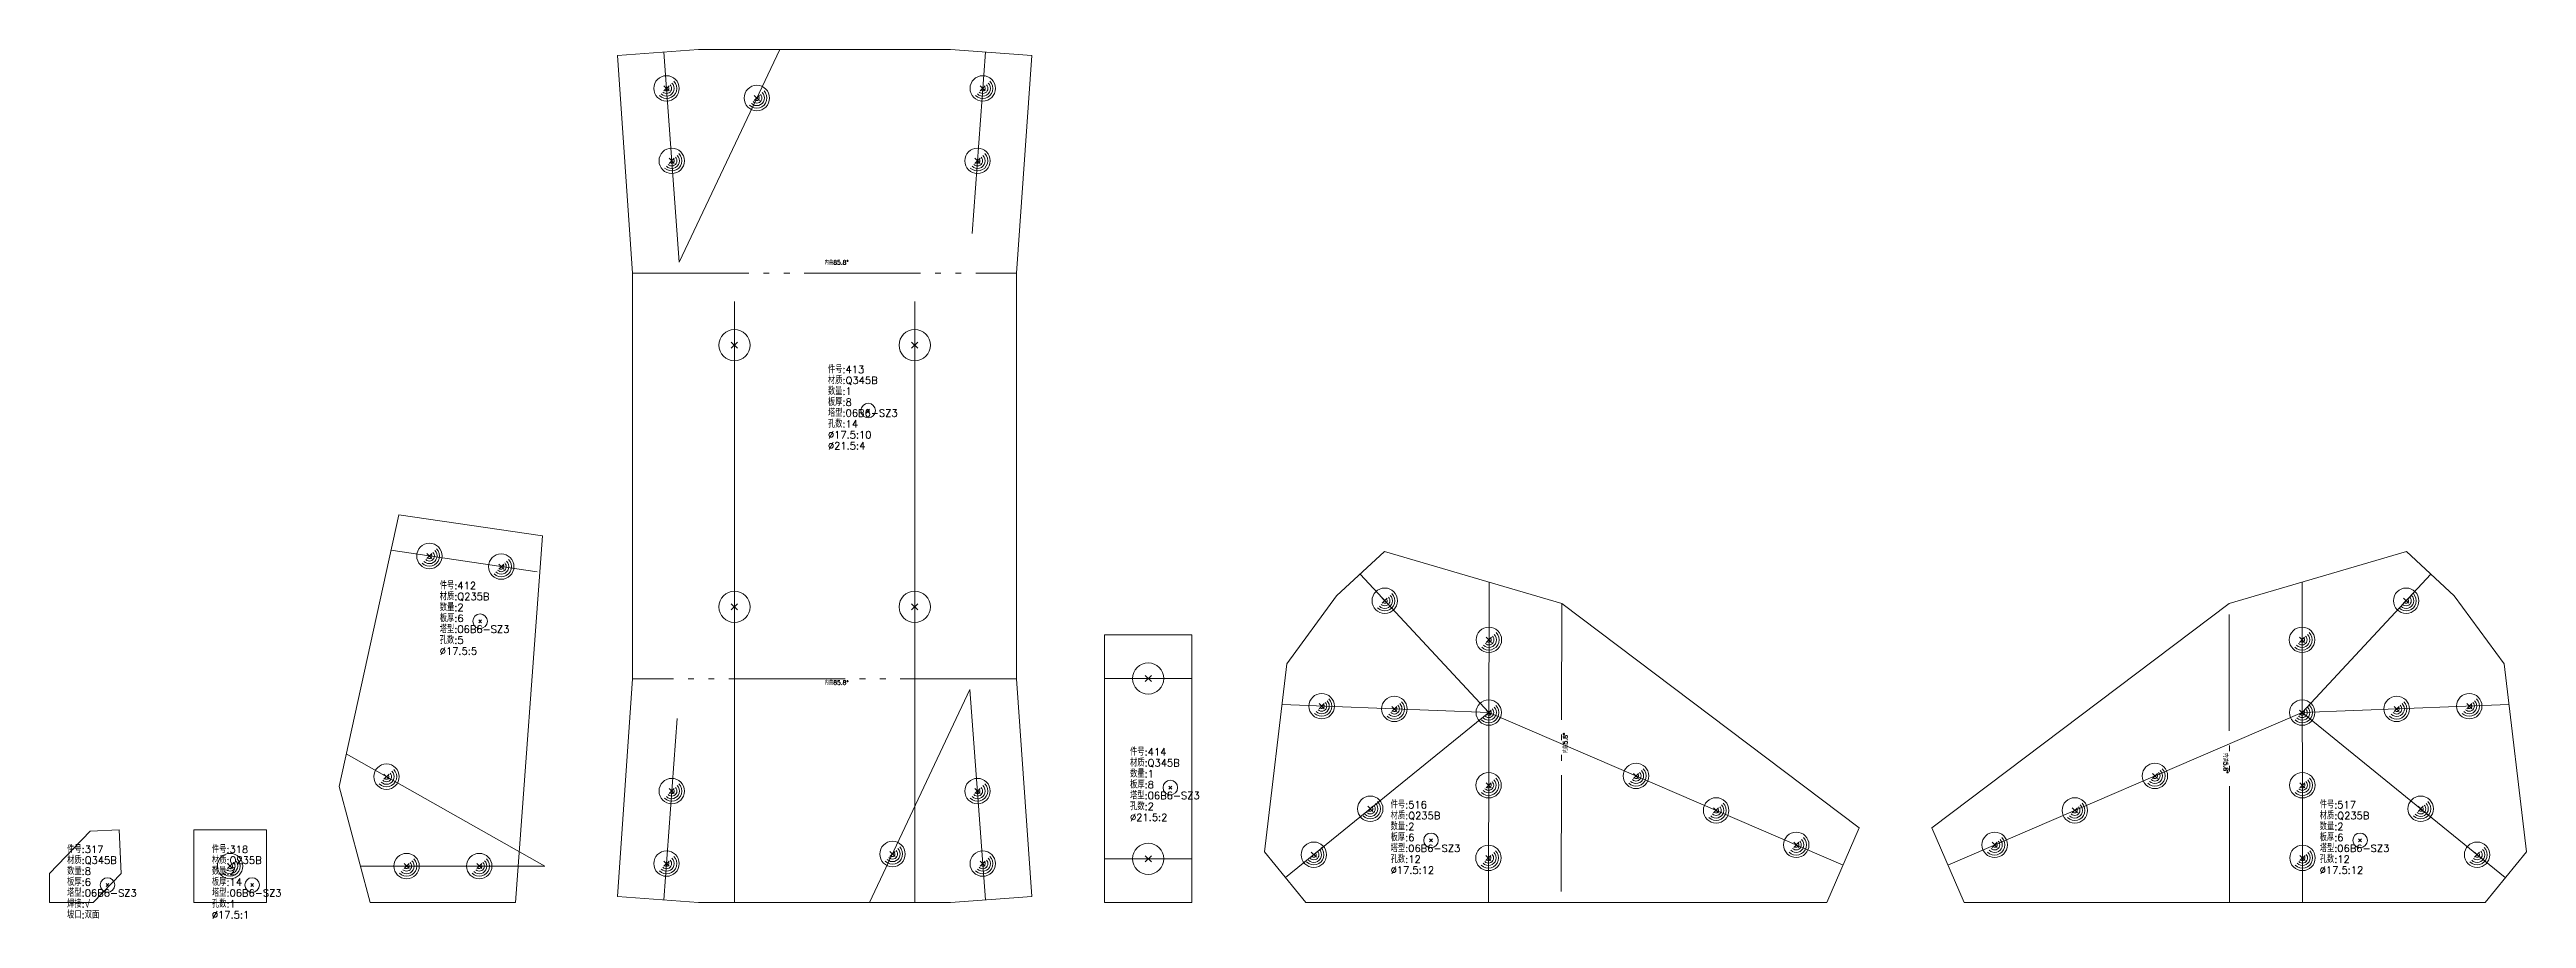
# Model space of a CAD drawing. Extents: x 0 to 24836, y -11 to 587.
# Drawn here: x 4556 to 6259, y -11 to 587 of the extents above; entities that cross this region are included whole.
import ezdxf
from ezdxf.enums import TextEntityAlignment as Align

# ---------------------------------------------------------------- set-up
doc = ezdxf.new("R2010")
doc.units = 0
doc.header["$LTSCALE"] = 20
doc.header["$MEASUREMENT"] = 0
doc.linetypes.add('制弯线', pattern=[5.9, 4, -0.5, 0.2, -0.5, 0.2, -0.5])
for name, color, linetype, lineweight in [('1', 7, 'CONTINUOUS', 25), ('2', 7, 'CONTINUOUS', 25), ('5', 7, 'CONTINUOUS', 25)]:
    doc.layers.add(name, color=color, linetype=linetype, lineweight=lineweight)
doc.styles.get("Standard").update_dxf_attribs({"font": 'simplex', "width": 0.7, "bigfont": 'gbhzfs.shx'})

msp = doc.modelspace()

# ---------------------------------------------------------------- texts
at = {"layer": '2', "color": 7, "linetype": 'Continuous', "lineweight": 13}
for s, height, p in [('内曲85.8%%d', 3, (5088.7, 437.8)), ('件号:413', 5, (5091, 362.6)), ('材质:Q345B', 5, (5091, 355.1)), ('数量:1', 5, (5091, 347.6)), ('板厚:8', 5, (5091, 340.1)), ('塔型:06B6-SZ3', 5, (5091, 332.6)), ('孔数:14', 5, (5091, 325.1)), ('%%c17.5:10', 5, (5091, 317.6)), ('%%c21.5:4', 5, (5091, 310.1)), ('件号:412', 5, (4824, 213.9)), ('材质:Q235B', 5, (4824, 206.4)), ('数量:2', 5, (4824, 198.9)), ('板厚:6', 5, (4824, 191.4)), ('塔型:06B6-SZ3', 5, (4824, 183.9)), ('孔数:5', 5, (4824, 176.4)), ('%%c17.5:5', 5, (4824, 168.9)), ('内曲85.8%%d', 3, (5088.7, 148.8)), ('件号:414', 5, (5298.8, 99.5)), ('材质:Q345B', 5, (5298.8, 92)), ('数量:1', 5, (5298.8, 84.5)), ('板厚:8', 5, (5298.8, 77)), ('塔型:06B6-SZ3', 5, (5298.8, 69.5)), ('孔数:2', 5, (5298.8, 62)), ('件号:516', 5, (5478, 63.2)), ('件号:517', 5, (6117, 63.2)), ('%%c21.5:2', 5, (5298.8, 54.5)), ('材质:Q235B', 5, (5478, 55.7)), ('数量:2', 5, (5478, 48.2)), ('材质:Q235B', 5, (6117, 55.7)), ('数量:2', 5, (6117, 48.2)), ('件号:317', 5, (4567.7, 32.5)), ('件号:318', 5, (4667.3, 32.5)), ('板厚:6', 5, (5478, 40.7)), ('塔型:06B6-SZ3', 5, (5478, 33.2)), ('板厚:6', 5, (6117, 40.7)), ('塔型:06B6-SZ3', 5, (6117, 33.2)), ('材质:Q345B', 5, (4567.7, 25)), ('数量:8', 5, (4567.7, 17.5)), ('材质:Q235B', 5, (4667.3, 25)), ('数量:2', 5, (4667.3, 17.5)), ('孔数:12', 5, (5478, 25.7)), ('%%c17.5:12', 5, (5478, 18.2)), ('孔数:12', 5, (6117, 25.7)), ('%%c17.5:12', 5, (6117, 18.2)), ('板厚:6', 5, (4567.7, 10)), ('塔型:06B6-SZ3', 5, (4567.7, 2.5)), ('焊接:√', 5, (4567.7, -5)), ('板厚:14', 5, (4667.3, 10)), ('塔型:06B6-SZ3', 5, (4667.3, 2.5)), ('孔数:1', 5, (4667.3, -5)), ('坡口:双面', 5, (4567.7, -12.5)), ('%%c17.5:1', 5, (4667.3, -12.5))]:
    msp.add_text(s, height=height, dxfattribs=at).set_placement(p, align=Align.BOTTOM_LEFT)
for rotation, p in [(90, (5600.6, 102.7)), (271, (6049.9, 102.7))]:
    msp.add_text('内曲5.8%%d', height=3, rotation=rotation, dxfattribs=at).set_placement(p, align=Align.BOTTOM_LEFT)

# ---------------------------------------------------------------- blocks, each defined once
blk = doc.blocks.new('板孔17.5')
at = {"layer": '5', "color": 7, "linetype": 'Continuous', "lineweight": 13}
for p, q in [((-0.2, -0.2), (0.2, 0.2)), ((-0.2, 0.2), (0.2, -0.2))]:
    blk.add_line(p, q, dxfattribs=at)
blk.add_circle((0, 0), 1, dxfattribs=at)
for radius in [0.8, 0.6, 0.4, 0.2]:
    blk.add_arc((0, 0), radius, 225, 45, dxfattribs=at)
blk = doc.blocks.new('板孔21.5')
at = {"layer": '5', "color": 7, "linetype": 'Continuous', "lineweight": 13}
for p, q in [((-0.2, -0.2), (0.2, 0.2)), ((-0.2, 0.2), (0.2, -0.2))]:
    blk.add_line(p, q, dxfattribs=at)
blk.add_circle((0, 0), 1, dxfattribs=at)

# ---------------------------------------------------------------- linework, layer by layer
at = {"layer": '1', "color": 7, "linetype": 'Continuous', "lineweight": 18}
for p, q in [((5002.1, 586.6), (4946.2, 582.5)), ((4946.2, 582.5), (4956.7, 432.8)), ((5175.4, 586.6), (5002.1, 586.6)), ((5231.3, 582.5), (5175.4, 586.6)), ((5220.8, 432.8), (5231.3, 582.5)), ((4956.7, 432.8), (4956.7, 153.8)), ((5220.8, 153.8), (5220.8, 432.8)), ((4795.8, 266.7), (4754.8, 79.7)), ((4894.7, 252.1), (4795.8, 266.7)), ((4876.2, 0), (4894.7, 252.1)), ((5473.9, 241.4), (5440.9, 210.8)), ((5595.8, 205.5), (5473.9, 241.4)), ((6176.7, 241.4), (6054.7, 205.5)), ((6209.6, 210.8), (6176.7, 241.4)), ((5440.9, 210.8), (5406.7, 164)), ((5800.3, 51.4), (5595.8, 205.5)), ((6054.7, 205.5), (5850.3, 51.4)), ((6243.8, 164), (6209.6, 210.8)), ((5281.3, 184), (5281.3, 0)), ((5341.3, 184), (5281.3, 184)), ((5341.3, 0), (5341.3, 184)), ((4956.7, 153.8), (4946.2, 4.1)), ((5231.3, 4.1), (5220.8, 153.8)), ((5406.7, 164), (5391.3, 34.9)), ((6259.2, 34.9), (6243.8, 164)), ((4754.8, 79.7), (4776.2, 0)), ((5778.1, 0), (5800.3, 51.4)), ((5850.3, 51.4), (5872.4, 0)), ((4583.6, 49.1), (4555.6, 20)), ((4603.5, 50), (4583.6, 49.1)), ((4604.8, 20), (4603.5, 50)), ((4704.8, 50), (4654.8, 50)), ((4654.8, 50), (4654.8, 0)), ((4704.8, 0), (4704.8, 50)), ((5391.3, 34.9), (5419.7, 0)), ((6230.9, 0), (6259.2, 34.9)), ((4555.6, 20), (4555.6, 0)), ((4585.6, 0), (4604.8, 20)), ((4555.6, 0), (4585.6, 0)), ((4654.8, 0), (4704.8, 0)), ((4776.2, 0), (4876.2, 0)), ((4946.2, 4.1), (5002.1, 0)), ((5002.1, 0), (5175.4, 0)), ((5175.4, 0), (5231.3, 4.1)), ((5281.3, 0), (5341.3, 0)), ((5419.7, 0), (5778.1, 0)), ((5872.4, 0), (6230.9, 0))]:
    msp.add_line(p, q, dxfattribs=at)
at = {"layer": '2', "color": 9, "linetype": 'Continuous', "lineweight": 13}
for p, q in [((4988.7, 440.3), (4978.1, 584.9)), ((4988.7, 440.3), (5057.9, 586.6)), ((5190.2, 460.2), (5199.4, 584.9)), ((5026.7, 413.3), (5026.7, 0)), ((5150.7, 413.3), (5150.7, 0)), ((4891.1, 227.4), (4790.4, 242.3)), ((5545.5, 130.6), (5457, 225.8)), ((6105, 130.6), (6193.5, 225.8)), ((5545.7, 220.3), (5545.3, 0)), ((6104.9, 220.3), (6105.3, 0)), ((5341.3, 154), (5281.3, 154)), ((5188.7, 146.4), (5119.6, 0)), ((5188.7, 146.4), (5199.4, 1.8)), ((4987.3, 126.4), (4978.1, 1.8)), ((5545.5, 130.6), (5403.4, 136.1)), ((5545.5, 130.6), (5405.8, 17.1)), ((5545.5, 130.7), (5789.2, 25.7)), ((6105, 130.7), (5861.3, 25.7)), ((6105, 130.6), (6247.2, 136.1)), ((6105, 130.6), (6244.7, 17.1)), ((4896.2, 25), (4759.7, 102.2)), ((4896.2, 25), (4769.5, 25)), ((5341.3, 30), (5281.3, 30))]:
    msp.add_line(p, q, dxfattribs=at)
at = {"layer": '2', "color": 190, "linetype": '制弯线', "lineweight": 13}
for p, q in [((4956.7, 432.8), (5220.8, 432.8)), ((5595.8, 205.5), (5595.4, 0)), ((6055.1, 0), (6054.7, 205.5)), ((5220.8, 153.8), (4956.7, 153.8))]:
    msp.add_line(p, q, dxfattribs=at)
at = {"layer": '2', "color": 7, "linetype": 'Continuous', "lineweight": 13}
for p, q in [((5119.7, 339.3), (5117.7, 337.3)), ((5117.7, 339.3), (5119.7, 337.3)), ((4852.8, 194.4), (4850.8, 192.4)), ((4850.8, 194.4), (4852.8, 192.4)), ((5327.5, 80), (5325.5, 78)), ((5325.5, 80), (5327.5, 78)), ((5506.8, 43.7), (5504.8, 41.7)), ((5504.8, 43.7), (5506.8, 41.7)), ((6145.8, 43.7), (6143.8, 41.7)), ((6143.8, 43.7), (6145.8, 41.7)), ((4596.5, 13), (4594.5, 11)), ((4594.5, 13), (4596.5, 11)), ((4696, 13), (4694, 11)), ((4694, 13), (4696, 11))]:
    msp.add_line(p, q, dxfattribs=at)
for centre in [(5118.7, 338.3), (4851.8, 193.4), (5326.5, 79), (5505.8, 42.7), (6144.8, 42.7), (4595.5, 12), (4695, 12)]:
    msp.add_circle(centre, 5, dxfattribs=at)

# ---------------------------------------------------------------- block references
at = {"layer": '1', "color": 7, "linetype": 'Continuous', "lineweight": 13}
for name, p, xscale, yscale, zscale in [('板孔17.5', (4980, 559.9), 8.75, 8.75, 8.75), ('板孔17.5', (5197.5, 559.9), 8.75, 8.75, 8.75), ('板孔17.5', (5042.1, 553.3), 8.75, 8.75, 8.75), ('板孔17.5', (4983.6, 510.1), 8.75, 8.75, 8.75), ('板孔17.5', (5193.9, 510.1), 8.75, 8.75, 8.75), ('板孔21.5', (5026.7, 383.3), 10.75, 10.75, 10.75), ('板孔21.5', (5150.7, 383.3), 10.75, 10.75, 10.75), ('板孔17.5', (4816.9, 238.3), 8.75, 8.75, 8.75), ('板孔17.5', (4866.3, 231), 8.75, 8.75, 8.75), ('板孔21.5', (5026.7, 203.3), 10.75, 10.75, 10.75), ('板孔21.5', (5150.7, 203.3), 10.75, 10.75, 10.75), ('板孔17.5', (5474, 207.5), 8.75, 8.75, 8.75), ('板孔17.5', (6176.5, 207.5), 8.75, 8.75, 8.75), ('板孔17.5', (5545.6, 180.6), 8.75, 8.75, 8.75), ('板孔17.5', (6104.9, 180.6), 8.75, 8.75, 8.75), ('板孔21.5', (5311.3, 154), 10.75, 10.75, 10.75), ('板孔17.5', (5430.6, 135), 8.75, 8.75, 8.75), ('板孔17.5', (5480.6, 133.1), 8.75, 8.75, 8.75), ('板孔17.5', (5545.5, 130.6), 8.75, 8.75, 8.75), ('板孔17.5', (6105, 130.6), 8.75, 8.75, 8.75), ('板孔17.5', (6170, 133.1), 8.75, 8.75, 8.75), ('板孔17.5', (6219.9, 135), 8.75, 8.75, 8.75), ('板孔17.5', (4787.4, 86.5), 8.75, 8.75, 8.75), ('板孔17.5', (4983.6, 76.6), 8.75, 8.75, 8.75), ('板孔17.5', (5193.9, 76.6), 8.75, 8.75, 8.75), ('板孔17.5', (5545.4, 80.6), 8.75, 8.75, 8.75), ('板孔17.5', (5646.8, 87), 8.75, 8.75, 8.75), ('板孔17.5', (6003.7, 87), 8.75, 8.75, 8.75), ('板孔17.5', (6105.1, 80.6), 8.75, 8.75, 8.75), ('板孔17.5', (5464, 64.4), 8.75, 8.75, 8.75), ('板孔17.5', (5701.9, 63.3), 8.75, 8.75, 8.75), ('板孔17.5', (5948.6, 63.3), 8.75, 8.75, 8.75), ('板孔17.5', (6186.5, 64.4), 8.75, 8.75, 8.75), ('板孔17.5', (4980, 26.7), 8.75, 8.75, 8.75), ('板孔17.5', (5135.4, 33.3), 8.75, 8.75, 8.75), ('板孔17.5', (5197.5, 26.7), 8.75, 8.75, 8.75), ('板孔21.5', (5311.3, 30), 10.75, 10.75, 10.75), ('板孔17.5', (5425.2, 32.8), 8.75, 8.75, 8.75), ('板孔17.5', (5545.3, 30.6), 8.75, 8.75, 8.75), ('板孔17.5', (5757, 39.6), 8.75, 8.75, 8.75), ('板孔17.5', (5893.5, 39.6), 8.75, 8.75, 8.75), ('板孔17.5', (6105.2, 30.6), 8.75, 8.75, 8.75), ('板孔17.5', (6225.3, 32.8), 8.75, 8.75, 8.75), ('板孔17.5', (4679.8, 25), 8.75, 8.75, 8.75), ('板孔17.5', (4801.2, 25), 8.75, 8.75, 8.75), ('板孔17.5', (4851.2, 25), 8.75, 8.75, 8.75)]:
    msp.add_blockref(name, p, dxfattribs=dict(at, xscale=xscale, yscale=yscale, zscale=zscale))

msp.set_redraw_order([(e.dxf.handle, doc.entitydb.next_handle()) for e in msp.query("TEXT MTEXT ATTDEF DIMENSION ARC_DIMENSION")])  # texts and dimensions are drawn at this point

doc.saveas('drawing.dxf')
